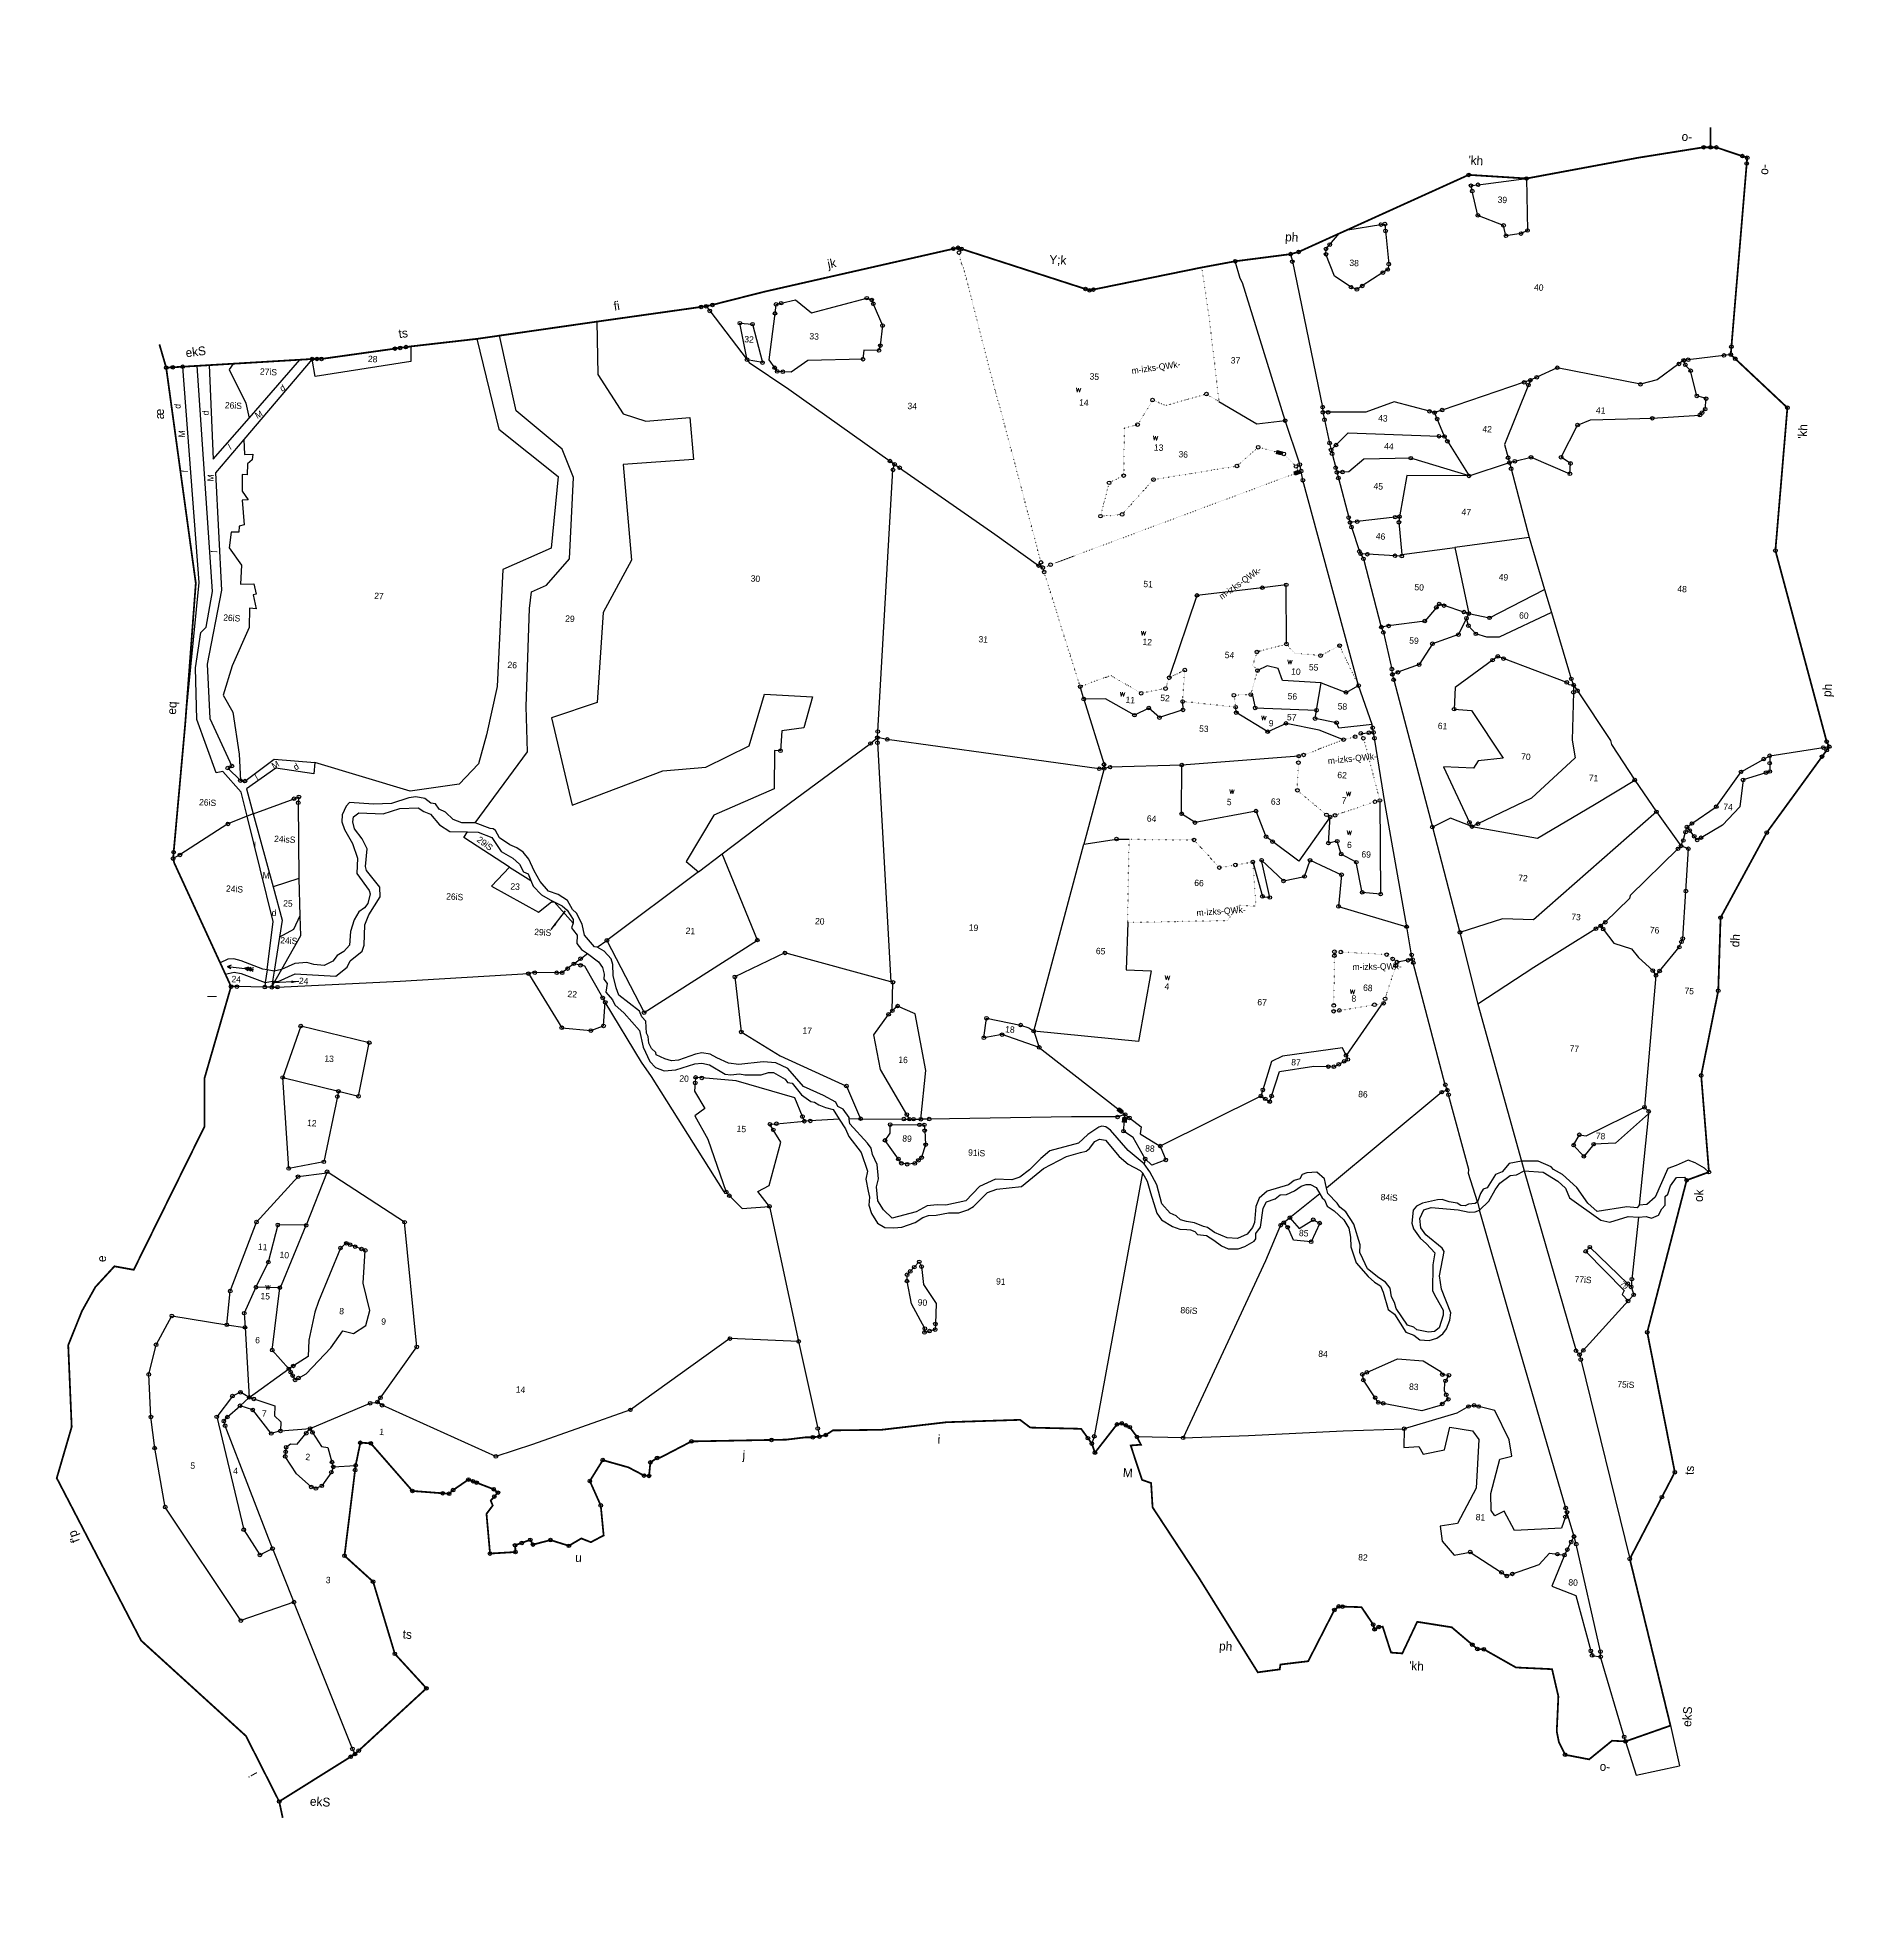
# Model space of a CAD drawing. Header units: metres. Extents: x 260764 to 263408, y 2215070 to 2217768.
import ezdxf

# ---------------------------------------------------------------- set-up
doc = ezdxf.new("R2010")
doc.units = ezdxf.units.M
doc.header["$MEASUREMENT"] = 0
doc.linetypes.add('DIVIDE', pattern=[1.25, 0.5, -0.25, 0, -0.25, 0, -0.25])
doc.linetypes.add('DOT', pattern=[0.25, 0, -0.25])
for name, color, linetype in [('OFF', 1, 'Continuous'), ('OTHERS', 1, 'Continuous'), ('POLY_FOREST', 7, 'DOT'), ('POLY_PARCEL', 6, 'Continuous'), ('POLY_RAIL', 7, 'Continuous'), ('POLY_ROAD', 30, 'Continuous'), ('POLY_WATER', 4, 'Continuous'), ('SYM_ARROW', 1, 'Continuous'), ('SYM_STONE', 1, 'Continuous'), ('TEXT_MAPIN', 7, 'Continuous'), ('TEXT_MAPOUT', 7, 'Continuous'), ('TEXT_PARCEL', 7, 'Continuous'), ('V_BOUND_LINE', 7, 'Continuous'), ('V_DIVIDE_LINE', 7, 'DIVIDE')]:
    doc.layers.add(name, color=color, linetype=linetype)
doc.styles.get("Standard").update_dxf_attribs({"font": 'simplex.shx'})
doc.styles.add('TEXT_MAP', font='', dxfattribs={"height": 1.8})
doc.styles.get('TEXT_MAP').set_extended_font_data('Kruti Dev 050')
doc.dimstyles.get("Standard").update_dxf_attribs({"dimtxt": 0.18, "dimasz": 0.18, "dimexe": 0.18, "dimexo": 0.0625, "dimgap": 0.09, "dimtad": 0, "dimtih": 1, "dimtoh": 1, "dimdec": 4, "dimzin": 0, "dimdsep": 46, "dimtxsty": 'Standard', "dimcen": 0.09, "dimadec": 0, "dimazin": 0, "dimtfac": 1, "dimtdec": 4, "dimtofl": 0, "dimtmove": 0, "dimatfit": 3, "dimfxl": 0, "dimtolj": 1, "dimtzin": 0, "dimarcsym": 0})

# ---------------------------------------------------------------- blocks, each defined once
blk = doc.blocks.new('STONE')
at = {"layer": 'SYM_STONE'}
blk.add_circle((0, 0), 0.511, dxfattribs=at)
blk = doc.blocks.new('STONESQUAREFILLED')
at = {"layer": 'SYM_STONE'}
blk.add_hatch(color=256, dxfattribs=at).paths.add_polyline_path([(0.7, -0.48), (0.7, 0.48), (-0.7, 0.48), (-0.7, -0.48)])
blk.add_lwpolyline([(-0.7, 0.48), (0.7, 0.48), (0.7, -0.48), (-0.7, -0.48)], close=True, dxfattribs=at)
blk = doc.blocks.new('RIVERARROW')
for points in [[(0, 0), (3.5, 1.7)], [(0, 0), (3.5, -1.7)], [(0, 0), (24.3, 0)], [(16, 0), (19.6, 1.7)], [(16, 0), (19.6, -1.7)], [(18.4, 0), (22, 1.7)], [(18.4, 0), (22, -1.7)], [(20.7, 0), (24.3, 1.7)], [(20.7, 0), (24.3, -1.7)]]:
    blk.add_lwpolyline(points)
blk = doc.blocks.new('TEXTARROW')
blk.add_leader([(0, 0), (8.64, 0)], dimstyle='Standard', override={"dimtxt": 2.5, "dimasz": 2.5, "dimexe": 1.25, "dimexo": 0.625, "dimgap": 0.625, "dimtad": 1, "dimtih": 0, "dimtoh": 0, "dimzin": 8, "dimcen": 2.5, "dimtofl": 1})
blk = doc.blocks.new('FG')
at = {"layer": 'OFF', "flags": 128}
blk.add_lwpolyline([(2861.78, 7147.77), (2873.87, 7151.05)], dxfattribs=at)
at = {"layer": 'OTHERS', "flags": 128}
for points in [[(2456.49, 7396.76), (2454.77, 7396.05)], [(2462.88, 7353), (2462.57, 7349.45)], [(2464.88, 7352.78), (2464.55, 7349.9)], [(2466.93, 7353.35), (2465.27, 7349.92)], [(2819.68, 7319.08), (2820.57, 7316.4)], [(2807.87, 7306.88), (2808.62, 7304.63)]]:
    blk.add_lwpolyline(points, dxfattribs=at)
at = {"layer": 'POLY_FOREST', "flags": 128}
for points in [[(2766.14, 7450.61), (2760.12, 7461.57), (2754.94, 7458.48), (2747.64, 7458.67), (2745.11, 7461.16), (2736.93, 7458.47), (2735.93, 7454.63), (2737.39, 7453.24), (2735.89, 7446.37), (2731.13, 7445.91), (2731.82, 7442.57), (2716.77, 7443.3), (2716.88, 7452.21), (2712.6, 7449.83), (2711.74, 7446.69), (2704.94, 7444.99), (2696.11, 7449.48), (2687.66, 7445.87), (2681.47, 7462.12), (2675.66, 7477.64), (2675.21, 7478.82), (2674.61, 7480.3), (2660.45, 7523.77), (2659.33, 7526.81), (2648.14, 7561.94), (2647.51, 7563.06), (2646.55, 7566.36), (2646.17, 7567.7)], [(2715.21, 7566.03), (2718.09, 7551.98), (2722.2, 7528.53), (2718.57, 7530.4), (2707.35, 7526.49), (2703.48, 7527.83), (2699.64, 7520.69), (2695.95, 7519.49), (2696.52, 7506.08), (2692.53, 7503.81), (2690.65, 7494.27), (2696.72, 7495.11), (2704.98, 7505.44), (2728.32, 7510.59), (2734.01, 7516.23), (2741.34, 7514.77), (2744.99, 7511.4), (2745.97, 7509.97), (2746.49, 7510.2)], [(2675.21, 7478.82), (2677.35, 7479.76), (2745.97, 7509.97)]]:
    blk.add_lwpolyline(points, dxfattribs=at)
for points in [[(2767.54, 7437.15), (2768.3, 7435.84), (2773.98, 7418.54), (2772.6, 7418.1), (2761.57, 7413.65), (2760.21, 7413.1), (2759.13, 7413.65), (2750.55, 7420.11), (2750.4, 7427.92), (2750.37, 7429.75), (2751.75, 7430.17), (2762.74, 7435.12), (2765.96, 7436.12)], [(2739.12, 7399.18), (2740.67, 7386.75), (2735.53, 7386.66), (2732.94, 7382.22), (2704.8, 7380.07), (2703.9, 7403.63), (2722.18, 7404.44), (2729.78, 7397.06), (2734.27, 7398.08)], [(2778.28, 7361.42), (2778.62, 7362.69), (2781.12, 7372.21), (2781.39, 7373.26), (2780.1, 7374.08), (2778.35, 7375.19), (2765.4, 7375.16), (2763.57, 7375.16), (2763.62, 7374.05), (2764.23, 7360.01), (2764.31, 7358.35), (2765.88, 7358.7), (2775.69, 7360.85)]]:
    blk.add_lwpolyline(points, close=True, dxfattribs=at)
at = {"layer": 'POLY_PARCEL', "flags": 128}
for points in [[(2805.39, 7596.31), (2806.5, 7581.66), (2804.71, 7580.69), (2800.51, 7579.83), (2799.66, 7582.71), (2792.26, 7585.13), (2790.29, 7591.89), (2789.85, 7593.41), (2791.81, 7593.77)], [(2791.81, 7593.77), (2805.39, 7596.31)], [(2755.79, 7579.02), (2765.08, 7580.98), (2766.17, 7581.21), (2766.47, 7579.29), (2767.92, 7569.98), (2767.69, 7568.42), (2766.4, 7567.49), (2760.79, 7563.39), (2759.32, 7562.31), (2757.64, 7562.86), (2752.78, 7565.69), (2750.05, 7571.73), (2749.98, 7573.25), (2750.96, 7574.53), (2753.48, 7577.82)], [(2598.77, 7529.93), (2597.17, 7529.92), (2596.4, 7530.94), (2594.74, 7533.12), (2595.63, 7546.27), (2595.8, 7548.82), (2597.22, 7549.25), (2601.2, 7550.45), (2605.91, 7546.98), (2621.26, 7552.02), (2622.68, 7551.6), (2623.19, 7550.55), (2626.14, 7544.54), (2625.84, 7538.85), (2625.54, 7537.48), (2621.3, 7537.27), (2621.17, 7534.75), (2605.65, 7533.51), (2601.11, 7529.96), (2598.77, 7529.93)], [(2576.11, 7547.19), (2577.19, 7545.93), (2588.49, 7532.74)], [(2805.11, 7515.93), (2806.62, 7516.39), (2811.13, 7517.75), (2822.34, 7513.72), (2822.34, 7516.64), (2819.58, 7518.24), (2823.73, 7527.6), (2827.28, 7529.26), (2844.68, 7530.69), (2858.06, 7532.35), (2858.64, 7533.1), (2859.44, 7534.11), (2859.55, 7537.09), (2856.89, 7537.71), (2854.74, 7544.72), (2853.14, 7546.32), (2852.64, 7547.54)], [(2852.64, 7547.54), (2851.34, 7546.46), (2845.46, 7541.57), (2840.81, 7540.08), (2817.09, 7543.44), (2811.46, 7540.42), (2809.69, 7539.47)], [(2865.79, 7549.91), (2863.89, 7549.57), (2853.85, 7547.76), (2852.64, 7547.54)], [(2545.53, 7541.1), (2546.67, 7526.2), (2554.46, 7515.47), (2560.95, 7513.82), (2573.28, 7515.59), (2574.94, 7503.71), (2555.18, 7501.21), (2559.13, 7474.41), (2551.99, 7459.13), (2551.66, 7433.69), (2539.05, 7428.66), (2546.31, 7404.38), (2571.28, 7415.46), (2583.37, 7417.2), (2595.22, 7423.85), (2598.77, 7438.72), (2612.32, 7438.68), (2610.34, 7429.86), (2604.25, 7428.65), (2604.13, 7423), (2602.44, 7422.96), (2602.97, 7412.2), (2586.39, 7403.73), (2579.34, 7390.26), (2583.01, 7387.56)], [(2588.49, 7532.74), (2585.88, 7542.95), (2589.43, 7542.86), (2592.89, 7532.18), (2588.49, 7532.74)], [(2519.17, 7397.84), (2532.87, 7418.68), (2531.7, 7431.43), (2531.1, 7459.13), (2531.42, 7463.88), (2535.54, 7466), (2541.63, 7473.73), (2541.42, 7496.81), (2537.76, 7504.58), (2524.2, 7514.67), (2518.27, 7535.59)], [(2809.69, 7539.47), (2807.99, 7538.79), (2785.29, 7529.65), (2783.19, 7528.8)], [(2809.69, 7539.47), (2809.23, 7538.1), (2803.39, 7520.91), (2804.65, 7517.28), (2805.11, 7515.93)], [(2493.48, 7531.14), (2493.72, 7526.87), (2466.94, 7521.17), (2465.84, 7526.01)], [(2511.91, 7534.31), (2519.61, 7509.16), (2537.06, 7496.82), (2536.22, 7476.5), (2522.99, 7469.71), (2523.24, 7436.59), (2521.02, 7422.84), (2519.2, 7414.49), (2514.12, 7408.49), (2500.37, 7405.66), (2473.06, 7412.28)], [(2588.49, 7532.74), (2589.17, 7531.97), (2600.74, 7525.11), (2630.41, 7506.47), (2631.76, 7505.63)], [(2783.19, 7528.8), (2781.75, 7529.1), (2771.64, 7531.21), (2763.85, 7527.84), (2753.2, 7527.21), (2751.7, 7527.12)], [(2722.2, 7528.53), (2733.24, 7522.84), (2741.2, 7524.16)], [(2786.35, 7522.24), (2784.03, 7527.06), (2783.19, 7528.8)], [(2443.65, 7523.42), (2442.62, 7521.73), (2447.85, 7512.48), (2449.02, 7508.35)], [(2754.61, 7516.63), (2755.91, 7518.1), (2759.12, 7521.71), (2784.82, 7522.21), (2786.35, 7522.24)], [(2786.35, 7522.24), (2787.28, 7520.92), (2793.92, 7511.5)], [(2793.92, 7511.5), (2777.21, 7515.58), (2763.97, 7514.56), (2759.99, 7510.74), (2758.16, 7510.57), (2756.6, 7510.42)], [(2793.92, 7511.5), (2805.11, 7515.93)], [(2805.11, 7515.93), (2805.67, 7514.2), (2811.9, 7495.1)], [(2793.92, 7511.5), (2776.34, 7510.67), (2774.97, 7498.9)], [(2631.28, 7428.25), (2631.28, 7429.99), (2631.39, 7504.02), (2631.76, 7505.63)], [(2631.76, 7505.63), (2633.23, 7504.72), (2661.17, 7487.56), (2673.99, 7479.34), (2675.21, 7478.82)], [(2447.87, 7502.22), (2448.33, 7498.04), (2450.63, 7498.18), (2450.54, 7496.65), (2449.25, 7495.37), (2449.35, 7492.33), (2447.92, 7492.33), (2448.2, 7487.58), (2450.04, 7485.28), (2448.33, 7485.1), (2449.35, 7478.19), (2447.92, 7477.73), (2447.96, 7476.02), (2445.8, 7475.84), (2445.48, 7471.42), (2449.2, 7466.73), (2449.21, 7461.38), (2453.02, 7461.7), (2453.81, 7458.75), (2452.93, 7458.52), (2454.04, 7454.7), (2452.15, 7454.75), (2452.38, 7449.31), (2448.15, 7438.22), (2446.12, 7429.75), (2449.12, 7425.15), (2451.56, 7413.41), (2452.35, 7405.95)], [(2774.97, 7498.9), (2773.78, 7498.7), (2763.12, 7496.86), (2761.09, 7496.5)], [(2774.97, 7498.9), (2774.9, 7497.31), (2776.19, 7488.25)], [(2811.9, 7495.1), (2791.09, 7491.07)], [(2811.9, 7495.1), (2817.04, 7480.67)], [(2776.19, 7488.25), (2776.25, 7487.82), (2774.33, 7487.82), (2766.51, 7487.81), (2764.61, 7487.81)], [(2776.19, 7488.25), (2791.09, 7491.07)], [(2791.09, 7491.07), (2796.05, 7472.68)], [(2745.11, 7461.16), (2744.11, 7477.87), (2737.41, 7476.69), (2719.11, 7473.48), (2712.6, 7449.83)], [(2796.05, 7472.68), (2801.98, 7471.81), (2817.04, 7480.67)], [(2817.04, 7480.67), (2819.36, 7474.27)], [(2796.05, 7472.68), (2794.67, 7473.03), (2788.95, 7474.52), (2787.57, 7474.88), (2786.84, 7473.92), (2783.75, 7469.88), (2773.66, 7467.9), (2771.6, 7467.49)], [(2819.36, 7474.27), (2804.98, 7466.55), (2801.49, 7466.33), (2798.36, 7467.08), (2796.16, 7469.24), (2795.48, 7471.34)], [(2796.05, 7472.68), (2795.48, 7471.34)], [(2819.36, 7474.27), (2826, 7455.91), (2826.77, 7454.2)], [(2795.48, 7471.34), (2793.47, 7466.6), (2786.28, 7463.6), (2782.88, 7457.51), (2777, 7454.98), (2775.46, 7454.32)], [(2826.77, 7454.2), (2825.51, 7454.22), (2824.79, 7454.82), (2806.57, 7460.54), (2804.91, 7461.06), (2803.51, 7459.92), (2793.37, 7451.64), (2793.44, 7445.49), (2798.39, 7445.41), (2808.08, 7432.47), (2801.08, 7431.34), (2799.87, 7429.18), (2791.4, 7429.02), (2799.57, 7413.78), (2800.36, 7412.64)], [(2755.58, 7450.78), (2744.61, 7450.79), (2743.19, 7454.17), (2740.01, 7454.74), (2737.39, 7453.24)], [(2826.77, 7454.2), (2826.83, 7452.16), (2827.27, 7438.67), (2828.32, 7433.69), (2816.71, 7421.6), (2802, 7413.54), (2800.36, 7412.64)], [(2826.77, 7454.2), (2827.94, 7452.64), (2838.07, 7439.17), (2838.38, 7438.03), (2845.51, 7428.39)], [(2688.85, 7442.42), (2687.66, 7445.87)], [(2735.89, 7446.37), (2736.35, 7446.09), (2737.35, 7442.68), (2754.66, 7442.99)], [(2754.66, 7442.99), (2755.58, 7450.78)], [(2755.58, 7450.78), (2762.69, 7448.49), (2766.14, 7450.61)], [(2716.77, 7443.3), (2717, 7440.96), (2710.47, 7438.42), (2707.32, 7440.91), (2703.4, 7438.69), (2694.96, 7442.84), (2688.85, 7442.42)], [(2688.85, 7442.42), (2695.61, 7424.33), (2695.68, 7423.18)], [(2762.74, 7435.12), (2755.75, 7437.46), (2746.27, 7438.8), (2741.23, 7436.16), (2732.06, 7441.03), (2731.82, 7442.57)], [(2770.56, 7439.9), (2761.28, 7438.27), (2760.51, 7439.8), (2754.4, 7440.61), (2754.66, 7442.99)], [(2883.17, 7437.39), (2898.16, 7440.55), (2899.82, 7440.9)], [(2767.54, 7437.15), (2769.78, 7437.47), (2771.06, 7437.65)], [(2883.17, 7437.39), (2883.3, 7435.3), (2883.44, 7432.95), (2882.38, 7432.55), (2876.07, 7430.15), (2875.54, 7422.49), (2871, 7417.07), (2865.12, 7413.18), (2864.07, 7412.49), (2863.19, 7413.48), (2861.81, 7415.02), (2860.97, 7415.97)], [(2860.97, 7415.97), (2862.34, 7417.04), (2868.91, 7422.17), (2875.35, 7432.4), (2881.54, 7436.34), (2883.17, 7437.39)], [(2750.37, 7429.75), (2717.53, 7425.38)], [(2589.4, 7392.96), (2601.95, 7403.71), (2629.43, 7426.49), (2631.28, 7428.25)], [(2631.28, 7428.25), (2631.36, 7426.8), (2638.99, 7359.62)], [(2695.68, 7423.18), (2694.34, 7423.02), (2634.09, 7427.9), (2631.28, 7428.25)], [(2717.53, 7425.38), (2697.35, 7423.64), (2695.68, 7423.18)], [(2760.21, 7413.1), (2752.1, 7400.12), (2744.37, 7405.25), (2742.46, 7406.51), (2739.21, 7413.58), (2722.19, 7409.35), (2718.28, 7411.63), (2717.53, 7425.38)], [(2800.36, 7412.64), (2818.98, 7410.48), (2834.57, 7420.82), (2845.51, 7428.39)], [(2845.51, 7428.39), (2852.14, 7419.77)], [(2695.68, 7423.18), (2691.19, 7401.48)], [(2852.14, 7419.77), (2819.16, 7387.34), (2810.47, 7387.11), (2798.65, 7382.64)], [(2852.14, 7419.77), (2859.6, 7410.54)], [(2773.98, 7418.54), (2775.68, 7392.16), (2770.46, 7392.35), (2768.31, 7400.78), (2763.93, 7402.82), (2762.59, 7406.39), (2760.13, 7405.7), (2760.21, 7413.1)], [(2800.36, 7412.64), (2794.16, 7414.65), (2789.19, 7411.88)], [(2859.6, 7410.54), (2860.17, 7412.11), (2860.66, 7414.49), (2860.97, 7415.97)], [(2859.6, 7410.54), (2858.8, 7409.67), (2846.06, 7395.74), (2845.9, 7394.85), (2839.48, 7387.82), (2838.22, 7386.73)], [(2854.61, 7373.61), (2855.57, 7374.92), (2860.74, 7381.96), (2861.25, 7383.5), (2861.57, 7384.45), (2861.71, 7397.87), (2861.72, 7409.85), (2859.6, 7410.54)], [(2691.19, 7401.48), (2700.33, 7403.48), (2703.9, 7403.63)], [(2456.49, 7396.76), (2467.76, 7401.72), (2469.1, 7402.31), (2469.01, 7400.64), (2470.34, 7379.28)], [(2680.05, 7347.97), (2691.19, 7401.48)], [(2739.12, 7399.18), (2742.38, 7389.62), (2744.49, 7389.43), (2741.58, 7399.82), (2748.1, 7394.33), (2753.94, 7395.91), (2755.25, 7400.56), (2764.35, 7396.98), (2764, 7388), (2783.55, 7383.38)], [(2454.77, 7396.05), (2449.53, 7393.55), (2436.46, 7384.03), (2434.6, 7382.9)], [(2529.57, 7385.81), (2516.26, 7393.52), (2517.19, 7395.14)], [(2558.24, 7366.75), (2569.89, 7346.98), (2600.65, 7369.26), (2589.4, 7392.96)], [(2583.01, 7387.56), (2589.4, 7392.96)], [(2583.01, 7387.56), (2558.24, 7366.75)], [(2529.57, 7385.81), (2524.81, 7380.22), (2538.52, 7373.6), (2541.99, 7376.74), (2542.73, 7376.79)], [(2529.57, 7385.81), (2535.85, 7382.43)], [(2838.22, 7386.73), (2836.92, 7385.82), (2820.03, 7373.93), (2804.81, 7362.7)], [(2838.22, 7386.73), (2838.98, 7385.85), (2842.25, 7382.08), (2847.33, 7380.7), (2849.38, 7378.37), (2853.63, 7374.95), (2854.61, 7373.61)], [(2470.34, 7379.28), (2463.24, 7376.5)], [(2470.34, 7379.28), (2471.22, 7368.78)], [(2704.8, 7380.07), (2705.15, 7366.7), (2712.22, 7366.82), (2709.77, 7346.69), (2680.05, 7347.97)], [(2542.73, 7376.79), (2548.43, 7371.06)], [(2785.7, 7374.22), (2784.45, 7373.94), (2781.39, 7373.26)], [(2854.61, 7373.61), (2853.49, 7336.26)], [(2471.22, 7368.78), (2469.7, 7364.86), (2465.85, 7362.44)], [(2471.22, 7368.78), (2471.72, 7363.12), (2466.93, 7353.35)], [(2555.6, 7364.69), (2558.24, 7366.75)], [(2549.31, 7359.62), (2551.11, 7361.15), (2552.93, 7362.7)], [(2638.99, 7359.62), (2608.65, 7366.06), (2594.92, 7358.51), (2597.57, 7343.07), (2608.91, 7336.98), (2628.1, 7329.49), (2632.64, 7320.51)], [(2778.28, 7361.42), (2777.51, 7360.77), (2768.49, 7346.1)], [(2464.53, 7348.17), (2466.1, 7348.3), (2500.6, 7351.98), (2536.64, 7356.12)], [(2549.31, 7359.62), (2547.61, 7358.17), (2546.14, 7356.91), (2544.59, 7356.83), (2538.41, 7356.5), (2536.64, 7356.12)], [(2536.64, 7356.12), (2546.91, 7341.39), (2555.16, 7341.07), (2558.66, 7342.58), (2558.75, 7349.26)], [(2558.75, 7349.26), (2557.99, 7350.45), (2552.44, 7359.11), (2551.21, 7359.31), (2549.31, 7359.62)], [(2639.84, 7351.44), (2639.56, 7359.5), (2638.99, 7359.62)], [(2646.43, 7321.17), (2645.59, 7322.43), (2637.48, 7334.71), (2635.06, 7344.36), (2638.85, 7350.39), (2639.84, 7351.44)], [(2649.63, 7321.32), (2650.26, 7335.14), (2646.32, 7350.95), (2641.27, 7352.87), (2639.84, 7351.44)], [(2681.86, 7343.47), (2671.19, 7346.48), (2666.09, 7345.32), (2666.53, 7350.86), (2676.26, 7349.47), (2678.58, 7348.81), (2680.05, 7347.97)], [(2462.52, 7348.11), (2454.64, 7347.8), (2452.99, 7347.74)], [(2464.53, 7348.17), (2462.52, 7348.11)], [(2465.27, 7349.92), (2464.53, 7348.17)], [(2595.91, 7297.67), (2595.29, 7297.75), (2572.96, 7329.1), (2569.92, 7332.96), (2558.75, 7349.26)], [(2680.05, 7347.97), (2681.86, 7343.47)], [(2768.49, 7346.1), (2767.35, 7348.17), (2750.55, 7344.89), (2747.58, 7343.22), (2745.58, 7335.06), (2745.15, 7333.28)], [(2745.15, 7333.28), (2746.41, 7332.58), (2747.73, 7331.85), (2748.15, 7333.47), (2750, 7340.56), (2759.58, 7342.53), (2763.68, 7342.67), (2765.26, 7342.72), (2766.59, 7343.52), (2768.07, 7344.41), (2769.04, 7344.99), (2768.49, 7346.1)], [(2681.86, 7343.47), (2707.14, 7325.92)], [(2484.94, 7319.9), (2490.65, 7318.82), (2492.86, 7334.11), (2473.27, 7337.71), (2469.01, 7322.91)], [(2797.62, 7337.95), (2796.06, 7337.28), (2765.13, 7308.37)], [(2854.71, 7334.46), (2845.9, 7325.71), (2839.75, 7325.04), (2837.16, 7321.44), (2834.11, 7324.45), (2835.56, 7327.47), (2837.48, 7327.23), (2853.49, 7336.26)], [(2853.49, 7336.26), (2854.74, 7335.15), (2854.71, 7334.46)], [(2745.15, 7333.28), (2717.57, 7317.58)], [(2854.71, 7334.46), (2853.52, 7308.58)], [(2616.8, 7318.89), (2616.18, 7320.19), (2613.7, 7325.36), (2596.97, 7329.23), (2587.22, 7329.49), (2585.45, 7329.54), (2585.41, 7327.96), (2585.35, 7325.63), (2588.58, 7320.91), (2585.86, 7318.66), (2589.91, 7312.3), (2595.91, 7297.67)], [(2707.14, 7325.92), (2705.06, 7325.11), (2692.07, 7324.39), (2651.99, 7321.49), (2649.63, 7321.32)], [(2713.51, 7313.73), (2709.74, 7319.58), (2706.97, 7321.2), (2707.14, 7325.92)], [(2707.14, 7325.92), (2708.41, 7325.04), (2711.83, 7322.66), (2711.74, 7320.7), (2717.57, 7317.58)], [(2484.94, 7319.9), (2484.72, 7318.41), (2481.94, 7299.78), (2472.15, 7297.36), (2469.01, 7322.91)], [(2469.01, 7322.91), (2484.94, 7319.9)], [(2626.61, 7320.03), (2618.48, 7319.08), (2616.8, 7318.89)], [(2632.64, 7320.51), (2629.43, 7320.21)], [(2632.64, 7320.51), (2644.82, 7321.09), (2646.43, 7321.17)], [(2650.88, 7318.17), (2651.37, 7314.23), (2650.43, 7310.51), (2649.59, 7309.71), (2648.6, 7308.77), (2646.48, 7308.42), (2644.86, 7308.58), (2643.93, 7309.74), (2639.86, 7314.8), (2641.17, 7316.94), (2641.06, 7319.32), (2649.32, 7319.73), (2650.68, 7319.8), (2650.88, 7318.17)], [(2646.43, 7321.17), (2647.52, 7321.22), (2649.63, 7321.32)], [(2608.32, 7294.34), (2604.78, 7298.35), (2607.91, 7300.22), (2610.5, 7312.59), (2608.19, 7315.98), (2607.15, 7317.5), (2608.96, 7317.76), (2616.8, 7318.89)], [(2717.57, 7317.58), (2719.35, 7313.76), (2715.45, 7312.09), (2713.51, 7313.73)], [(2712.97, 7309.73), (2703.57, 7234.66), (2703.02, 7232.58)], [(2713.51, 7313.73), (2713.29, 7312.3)], [(2763.31, 7306.69), (2755.26, 7299.42)], [(2853.52, 7305.16), (2852.69, 7287.57), (2852.58, 7285.38)], [(2755.26, 7299.42), (2758.01, 7296.58), (2761.86, 7299.26), (2763.75, 7298.4), (2761.64, 7292.99), (2756.65, 7293.14), (2754.79, 7296.71), (2753.62, 7297.95)], [(2755.26, 7299.42), (2753.62, 7297.95)], [(2457.2, 7252.26), (2457.63, 7261.84), (2463.93, 7281.71), (2474.94, 7295.19), (2482.36, 7296.56), (2483.03, 7297.02)], [(2483.03, 7297.02), (2477.98, 7281.59)], [(2500.9, 7232.89), (2501.69, 7234.14), (2511.11, 7249.06), (2505.69, 7284.06), (2483.03, 7297.02)], [(2595.91, 7297.67), (2596.84, 7296.7), (2600.63, 7293.32), (2608.32, 7294.34)], [(2608.32, 7294.34), (2618.7, 7256.7)], [(2753.62, 7297.95), (2752.77, 7297.17), (2749.06, 7286.89), (2728.66, 7235.66)], [(2852.58, 7285.38), (2851.58, 7286.23), (2840.31, 7295.93), (2839.21, 7294.68), (2850.68, 7284.27), (2850.21, 7283.06), (2851.95, 7281.36)], [(2852.58, 7285.38), (2853.43, 7283.19), (2851.95, 7281.36)], [(2477.98, 7281.59), (2469.99, 7281.26), (2467.9, 7270.62), (2464.82, 7263.34)], [(2471.56, 7263.58), (2472.03, 7264.28), (2477.98, 7281.59)], [(2476.57, 7239), (2477.32, 7237.82), (2478.23, 7238.39), (2480.31, 7239.71), (2486.89, 7247.45), (2489.99, 7252.38), (2493.01, 7251.86), (2496.41, 7254.32), (2497.3, 7258.63), (2494.99, 7266.22), (2495.06, 7275.45), (2493.98, 7275.79), (2492.14, 7276.37), (2490.7, 7276.82), (2489.59, 7277.16), (2488.02, 7275.74), (2482.65, 7260.27), (2481.85, 7257.26), (2480.54, 7249.28), (2480.68, 7244.61), (2476.62, 7241.72), (2475.39, 7240.84)], [(2657, 7263.82), (2657.02, 7262.23), (2655.44, 7261.71), (2654.06, 7261.25), (2654.09, 7262.37), (2649.93, 7269.1), (2648.3, 7275.48), (2648.22, 7277.25), (2649.05, 7278.23), (2650.12, 7279.5), (2651.45, 7281.08), (2652.17, 7279.78), (2653.01, 7274.79), (2656.91, 7269.65), (2657, 7263.82)], [(2851.95, 7281.36), (2840.12, 7266.71), (2839.13, 7265.48)], [(2464.82, 7263.34), (2461.93, 7255.83), (2462.37, 7251.84)], [(2471.56, 7263.58), (2464.82, 7263.34)], [(2475.39, 7240.84), (2470.4, 7245.85), (2471.56, 7263.58)], [(2802.16, 7252.01), (2802.82, 7250.79), (2801.19, 7249.34), (2800.64, 7248.86), (2795.54, 7247.09), (2784.54, 7248.57), (2783.14, 7248.76), (2782.18, 7250.04), (2778.57, 7254.81), (2778.19, 7256.4), (2779.42, 7257.03), (2787.85, 7261.35), (2795.17, 7261.18), (2800.08, 7258.52), (2800.77, 7257.62), (2802.61, 7257.55), (2801.77, 7255.92), (2801.53, 7255.47), (2801.53, 7253.15), (2802.16, 7252.01)], [(2618.7, 7256.7), (2599.3, 7256.43), (2572.35, 7234.73), (2545.31, 7223.4), (2535.18, 7219.44), (2502.26, 7232.05), (2500.9, 7232.89)], [(2618.7, 7256.7), (2625.48, 7232.46), (2626.11, 7230.21)], [(2480.56, 7175.13), (2465.89, 7169.09), (2442.75, 7199.88), (2438.83, 7216.36), (2437.25, 7225.06), (2435.99, 7237.02), (2437.57, 7245.51), (2441.58, 7253.91), (2457.2, 7252.26)], [(2457.2, 7252.26), (2462.37, 7251.84)], [(2462.37, 7251.84), (2464.68, 7232.14)], [(2838.1, 7220.78), (2837.72, 7219.49), (2836.77, 7216.21), (2823.56, 7214.83), (2820.33, 7220.07), (2817.85, 7218.64), (2816.68, 7220.07), (2816.31, 7224.9), (2818.27, 7234.74), (2821.66, 7235.7), (2820.65, 7240.32), (2816.1, 7248.32), (2811.51, 7249.21), (2810.19, 7249.47), (2808.64, 7249.05), (2805.45, 7246.98), (2790.87, 7241.74)], [(2464.68, 7232.14), (2475.39, 7240.84)], [(2475.39, 7240.84), (2475.95, 7239.96), (2476.57, 7239)], [(2728.66, 7235.66), (2747.05, 7237.34), (2773.7, 7240.2), (2790.87, 7241.74)], [(2790.87, 7241.74), (2791.03, 7236.45), (2795.27, 7236.97), (2796.64, 7234.91), (2802.52, 7236.45), (2803.74, 7242.96), (2810.16, 7242.27), (2812.07, 7239.89), (2812.14, 7226.17), (2807.4, 7215.89), (2802.53, 7214.88), (2803.32, 7210.63), (2806.98, 7206.87), (2811.44, 7208.04), (2820.6, 7202.78), (2822.14, 7201.89), (2823.68, 7202.55), (2831.04, 7205.65), (2833.8, 7209), (2836.05, 7208.83), (2838.08, 7208.68)], [(2728.66, 7235.66), (2715.63, 7235.2)], [(2464.68, 7232.14), (2462.12, 7233.47), (2459.92, 7232.26), (2455.82, 7226.15), (2465.24, 7194.76), (2470.19, 7187.89), (2473.68, 7189.9)], [(2473.68, 7189.9), (2458.32, 7223.77), (2457.89, 7225.06), (2458.81, 7226.24), (2462.21, 7229.65)], [(2462.21, 7229.65), (2464.68, 7232.14)], [(2474.01, 7223.21), (2471.45, 7222.32), (2465.85, 7228.67), (2462.21, 7229.65)], [(2464.68, 7232.14), (2465.98, 7231.79), (2472.05, 7230.16), (2472.05, 7227.36), (2474.01, 7225.78), (2474.01, 7223.21)], [(2482.31, 7224.33), (2498.87, 7232.45), (2500.9, 7232.89)], [(2474.01, 7223.21), (2482.31, 7224.33)], [(2489.5, 7213.88), (2489.03, 7212.38), (2486.56, 7208.37), (2484.93, 7207.53), (2483.58, 7207.91), (2479.24, 7211.31), (2475.78, 7216.08), (2475.83, 7217.4), (2475.88, 7218.69), (2477.04, 7219.67), (2478.95, 7219.71), (2481.31, 7222.96), (2482.31, 7224.33)], [(2482.31, 7224.33), (2483.08, 7223.28), (2485.87, 7219.48), (2487.68, 7219.25), (2489.04, 7215.25), (2489.5, 7213.88)], [(2489.5, 7213.88), (2495.77, 7214.66)], [(2838.08, 7208.68), (2838.79, 7210.29), (2839.75, 7212.5), (2840.46, 7214.12)], [(2838.08, 7208.68), (2835.01, 7199.72), (2841.96, 7197.44), (2847.04, 7182.09), (2847.47, 7180.81), (2849.89, 7180.57)], [(2473.68, 7189.9), (2480.56, 7175.13)], [(2500.21, 7133.26), (2499.38, 7134.67), (2480.56, 7175.13)]]:
    blk.add_lwpolyline(points, dxfattribs=at)
at = {"layer": 'POLY_RAIL', "ltscale": 10, "flags": 128}
for points in [[(2741.2, 7524.16), (2726.94, 7562.38), (2726.28, 7563.53), (2724.59, 7568.32)], [(2740.08, 7571.21), (2740.68, 7569.12), (2751.54, 7528.59), (2751.7, 7527.12)], [(2751.7, 7527.12), (2752.28, 7525.04), (2754.07, 7518.56), (2754.61, 7516.63)], [(2746.49, 7510.2), (2746.02, 7512.02), (2745.93, 7512.39), (2741.2, 7524.16)], [(2754.61, 7516.63), (2754.95, 7515.56), (2756.2, 7511.69), (2756.6, 7510.42)], [(2766.14, 7450.61), (2747.15, 7507.63), (2746.49, 7510.2)], [(2756.6, 7510.42), (2757.12, 7508.83), (2760.66, 7497.83), (2761.09, 7496.5)], [(2761.09, 7496.5), (2761.6, 7495.19), (2764.2, 7488.46), (2764.61, 7487.81)], [(2764.61, 7487.81), (2765.48, 7486.44), (2771.6, 7467.49)], [(2771.6, 7467.49), (2772.26, 7466.01), (2775.27, 7455.8), (2775.46, 7454.32)], [(2775.46, 7454.32), (2775.93, 7452.84), (2789.19, 7411.88)], [(2770.56, 7439.9), (2766.14, 7450.61)], [(2771.06, 7437.65), (2770.77, 7438.95), (2770.56, 7439.9)], [(2783.55, 7383.38), (2775.56, 7417.53), (2771.43, 7436.01), (2771.06, 7437.65)], [(2789.19, 7411.88), (2798.65, 7382.64)], [(2785.7, 7374.22), (2785.39, 7375.52), (2783.55, 7383.38)], [(2798.65, 7382.64), (2804.81, 7362.7)], [(2797.62, 7337.95), (2796.96, 7339.43), (2785.98, 7373.33), (2785.7, 7374.22)], [(2804.81, 7362.7), (2819.68, 7319.08)], [(2807.87, 7306.88), (2804.9, 7314.78), (2804.9, 7315.88), (2798.04, 7336.66), (2797.62, 7337.95)], [(2820.57, 7316.4), (2838.07, 7266.49), (2839.13, 7265.48)], [(2838.1, 7220.78), (2837.68, 7221.98), (2818.4, 7276.48), (2808.62, 7304.63)], [(2839.13, 7265.48), (2839.55, 7264.09), (2856.55, 7208.64)], [(2840.46, 7214.12), (2838.1, 7220.78)], [(2849.89, 7180.57), (2849.74, 7182.04), (2841.22, 7211.97), (2840.46, 7214.12)], [(2858.26, 7157.11), (2857.81, 7158.37), (2849.89, 7180.57)], [(2870.69, 7162.28), (2873.87, 7151.05)], [(2858.26, 7157.11), (2861.78, 7147.77)]]:
    blk.add_lwpolyline(points, dxfattribs=at)
at = {"layer": 'POLY_ROAD', "flags": 128}
for points in [[(2465.84, 7526.01), (2447.87, 7502.22)], [(2449.02, 7508.35), (2462.41, 7525.61)], [(2435.87, 7421), (2437.59, 7461.21), (2429.46, 7521.77)], [(2454.77, 7396.05), (2452.72, 7402.67), (2447.19, 7408.27), (2445.39, 7407.75), (2439.04, 7422.46), (2437.9, 7437.06), (2438.83, 7447.11), (2440.22, 7448.66), (2441.41, 7458.83), (2433.51, 7522.24)], [(2436.94, 7522.64), (2439.55, 7496.16), (2449.02, 7508.35)], [(2447.87, 7502.22), (2440.44, 7492.38), (2443.99, 7459.35), (2441.1, 7438.29), (2442.75, 7422.97), (2449.71, 7409.92), (2448.58, 7409.29), (2452.35, 7405.95)], [(2452.35, 7405.95), (2453.64, 7405.89), (2461.48, 7412.59), (2473.06, 7412.28)], [(2473.06, 7412.28), (2472.93, 7409.09), (2462.1, 7410.01), (2454.16, 7403.73), (2456.49, 7396.76)], [(2462.88, 7353), (2463.86, 7366.72), (2454.77, 7396.05)], [(2456.49, 7396.76), (2463.24, 7376.5)], [(2463.24, 7376.5), (2466.33, 7367.29), (2465.85, 7362.44)], [(2465.85, 7362.44), (2464.88, 7352.78)], [(2462.57, 7349.45), (2462.52, 7348.11)], [(2464.55, 7349.9), (2464.53, 7348.17)]]:
    blk.add_lwpolyline(points, dxfattribs=at)
at = {"layer": 'POLY_WATER', "flags": 128}
for points in [[(2519.17, 7397.84), (2515.44, 7397.63), (2512.93, 7398.37), (2510.7, 7400.37), (2508.82, 7401.12), (2507.74, 7402.54), (2506.37, 7402.6), (2504.65, 7403.91), (2502.03, 7404.14), (2500.14, 7403.8), (2495.29, 7401.91), (2490.27, 7401.4), (2483.42, 7401.51), (2482.55, 7400.42), (2481.58, 7397.91), (2481.59, 7395.91), (2482.44, 7393.86), (2484.95, 7390.03), (2486.61, 7385.97), (2486.61, 7381.63), (2490.43, 7377.01), (2490.72, 7376.1), (2490.21, 7373.35), (2489.35, 7372.03), (2487.86, 7370.89), (2486.66, 7368.49), (2485.75, 7365.12), (2485.69, 7361.29), (2484.2, 7359.4), (2482.38, 7358.15), (2481.29, 7356.55), (2478.95, 7355.19), (2475.98, 7355.3), (2473.93, 7355.76), (2470.61, 7355.24), (2466.96, 7353.36)], [(2465.27, 7349.92), (2466.22, 7349.94), (2470.89, 7352.34), (2482.38, 7352.34), (2485.46, 7355.08), (2486.2, 7356.91), (2489.4, 7359.81), (2489.86, 7361.53), (2489.74, 7367.24), (2490.71, 7370.15), (2493.57, 7375.41), (2493.34, 7378.09), (2489.35, 7382.61), (2488.95, 7383.75), (2489.18, 7388.77), (2487.58, 7391.52), (2485.29, 7394.2), (2484.72, 7396.14), (2484.84, 7397.52), (2486.21, 7398.78), (2493.12, 7398.89), (2497.74, 7400.6), (2502.94, 7401.17), (2504.55, 7400.14), (2506.49, 7399.51), (2509.23, 7396.71), (2512.25, 7395), (2517.19, 7395.14)], [(2517.19, 7395.14), (2520.25, 7395.23), (2524.14, 7393.97), (2526.99, 7390.09), (2530.37, 7388.48), (2532.42, 7386.82), (2533.62, 7384.77), (2534.99, 7384.31), (2535.85, 7382.43)], [(2555.6, 7364.69), (2554.86, 7364.74), (2551.83, 7367.83), (2551.03, 7370.91), (2549.2, 7373.93), (2548.06, 7374.9), (2546.46, 7377.35), (2543.77, 7378.9), (2540.98, 7379.7), (2538.52, 7382.33), (2536.58, 7385.17), (2534.92, 7388.39), (2533.21, 7390.32), (2531.33, 7391.41), (2529.33, 7392.15), (2526.31, 7393.92), (2525.11, 7395.97), (2524.42, 7396.43), (2523.51, 7396.48), (2519.17, 7397.84)], [(2535.85, 7382.43), (2536.59, 7380.83), (2539.1, 7378.55), (2541.55, 7377.3), (2542.73, 7376.79)], [(2542.73, 7376.79), (2545.04, 7375.8), (2546.52, 7374.66), (2548.35, 7372.09), (2548.43, 7371.06)], [(2548.43, 7371.06), (2548.07, 7369.7), (2548.7, 7369.01), (2549.78, 7367.75), (2549.84, 7365.35), (2551.26, 7363.81), (2552.93, 7362.7)], [(2552.93, 7362.7), (2556.18, 7360.55), (2557.43, 7359.06), (2558, 7357.18), (2558, 7355.75), (2559.03, 7354.61), (2558.74, 7352.1), (2560.8, 7350.04), (2561.49, 7348.67), (2564.29, 7346.55), (2568.91, 7341.82), (2570.17, 7337.19), (2572.23, 7333.31), (2574, 7331.72), (2576.45, 7330.92), (2579.71, 7331.32), (2585.02, 7333.31), (2586.96, 7333.6), (2589.13, 7333.31), (2593.7, 7330.91), (2595.3, 7330.8), (2597.75, 7331.26), (2599.24, 7331.08), (2603.93, 7331.26), (2605.87, 7332.06), (2607.35, 7332.11), (2610.72, 7330.45), (2611.41, 7329.54), (2612.78, 7329.43), (2615.58, 7326.34), (2618.32, 7324.58), (2619.4, 7324.46), (2620.6, 7323.78), (2622.54, 7323.09), (2624.71, 7322.64), (2626.61, 7320.03)], [(2629.43, 7320.21), (2629.34, 7320.7), (2627.56, 7322.88), (2626.02, 7323.62), (2625.34, 7324.76), (2621.79, 7326.47), (2615.97, 7328.7), (2611.29, 7333.54), (2607.8, 7334.92), (2604.21, 7334.98), (2597.46, 7333.89), (2594.49, 7334.07), (2591.12, 7335.38), (2589.18, 7336.29), (2586.84, 7336.58), (2585.01, 7336.12), (2580.33, 7334.07), (2578.33, 7333.78), (2576.51, 7334.24), (2573.99, 7335.27), (2573.82, 7335.95), (2572.56, 7336.98), (2571.7, 7338.42), (2571.36, 7340.3), (2570.91, 7341.21), (2570.51, 7344.63), (2569.31, 7345.77), (2568.57, 7347.31), (2562.51, 7351.54), (2561.6, 7353.54), (2560.57, 7356.97), (2560.34, 7360.05), (2559.77, 7361.65), (2557.6, 7363.66), (2555.6, 7364.69)], [(2462.88, 7353), (2461.71, 7353.13), (2455.43, 7355.13), (2453.32, 7355.64), (2451.61, 7355.36), (2449.52, 7354.29)], [(2451.17, 7351.18), (2453.66, 7351.82), (2455.6, 7351.59), (2462.57, 7349.45)], [(2464.88, 7352.78), (2462.88, 7353)], [(2466.93, 7353.35), (2464.88, 7352.78)], [(2466.96, 7353.36), (2466.93, 7353.35)], [(2462.57, 7349.45), (2464.55, 7349.9)], [(2464.55, 7349.9), (2465.27, 7349.92)], [(2626.61, 7320.03), (2628.54, 7317.38), (2629.57, 7315.32), (2633.33, 7310.99), (2635.39, 7305.84), (2635.05, 7303.56), (2635.96, 7300.19), (2636.36, 7298.48), (2636.36, 7296.25), (2637.22, 7293.96), (2639.1, 7291.34), (2641.22, 7290.26), (2643.78, 7290.26), (2646.02, 7290.6), (2649.67, 7292.08), (2651.73, 7293.62), (2653.33, 7294.31), (2655.45, 7294.54), (2658.87, 7295.34), (2661.79, 7295.57), (2664.36, 7296.54), (2665.9, 7297.57), (2669.55, 7301.74), (2672.12, 7302.82), (2679.03, 7303.96), (2684.97, 7309.39), (2691.31, 7313.1), (2695.19, 7314.47), (2696.79, 7314.99), (2697.65, 7315.74), (2699.07, 7317.79), (2700.28, 7318.52), (2701.98, 7318.4), (2706.11, 7313.95), (2708.82, 7311.96), (2712.28, 7310.35), (2712.97, 7309.73)], [(2713.29, 7312.3), (2708.54, 7315.79), (2703.24, 7321.27), (2701.87, 7322.12), (2700.73, 7322.24), (2699.92, 7321.95), (2696.95, 7319.67), (2694.44, 7317.1), (2686.45, 7314.47), (2684.1, 7312.13), (2681.08, 7308.76), (2678.45, 7306.53), (2676.27, 7305.68), (2671.59, 7305.62), (2667.19, 7303.28), (2663.6, 7299.05), (2658, 7297.46), (2655.61, 7297.46), (2652.81, 7297), (2649.78, 7295.11), (2643.1, 7293), (2640.53, 7295.18), (2638.82, 7297.63), (2638.19, 7301.51), (2638.59, 7303.84), (2638.02, 7307.86), (2636.53, 7310.59), (2636.08, 7312.36), (2634.99, 7313.74), (2629.68, 7318.87), (2629.43, 7320.21)], [(2819.68, 7319.08), (2816.21, 7318.24), (2814.39, 7315.73), (2812.56, 7314.93), (2810.45, 7311.05), (2809.3, 7310.59), (2808.61, 7309.33), (2807.87, 7306.88)], [(2853.52, 7308.58), (2853.04, 7307.73), (2850.08, 7307.9), (2841.8, 7306.13), (2839.06, 7308.3), (2835.69, 7312.53), (2831.41, 7316.01), (2828.78, 7317.26), (2828.15, 7318.01), (2824.38, 7319.38), (2819.68, 7319.08)], [(2872.7, 7319.01), (2871.38, 7320.07), (2868.64, 7321.39), (2866.64, 7322.07), (2863.39, 7320.36), (2861.09, 7319.37), (2857.96, 7311.1), (2855.67, 7308.87), (2853.52, 7308.58)], [(2808.62, 7304.63), (2811.13, 7307.27), (2812.73, 7310.54), (2813.87, 7312.53), (2816.72, 7314.87), (2818.5, 7315.17), (2820.57, 7316.4)], [(2820.57, 7316.4), (2825.92, 7316.36), (2830.21, 7314.02), (2832.49, 7312.18), (2833.75, 7309.56), (2843, 7303.73), (2845.58, 7303.33), (2850.6, 7305.16), (2853.52, 7305.16)], [(2853.52, 7305.16), (2855.73, 7305.5), (2857.27, 7305.1), (2859.17, 7306.03), (2859.97, 7307.91), (2860.88, 7308.99), (2860.71, 7311.39), (2861.45, 7312.13), (2862.08, 7314.48), (2863.62, 7316.93), (2865.84, 7317.21), (2866.54, 7316.35)], [(2712.97, 7309.73), (2714.4, 7307.46), (2715.53, 7304.24), (2717.64, 7298.58), (2719.13, 7296.81), (2722.32, 7295.05), (2724.43, 7294.48), (2726.43, 7294.48), (2727.46, 7294.48), (2728.66, 7294.08), (2729.51, 7293.28), (2732.03, 7293.1), (2734.2, 7291.9), (2736.43, 7290.41), (2738.37, 7289.73), (2741.17, 7289.84), (2743, 7290.65), (2745.57, 7292.24), (2745.97, 7292.99), (2745.91, 7294.47), (2747.11, 7296.35), (2747.56, 7301.68), (2748.36, 7303.56), (2750.76, 7304.54), (2752.19, 7305.74), (2753.96, 7305.91), (2756.08, 7307.11), (2757.9, 7308.48), (2759.33, 7309.05), (2760.53, 7309.15), (2762.18, 7308.41), (2763.31, 7306.69)], [(2765.13, 7308.37), (2764.41, 7310.92), (2762.13, 7312.69), (2759.32, 7312.41), (2758.06, 7311.84), (2757.44, 7310.58), (2755.84, 7309.96), (2754.35, 7308.7), (2748.42, 7306.53), (2746.3, 7304.48), (2745.45, 7302.09), (2745.33, 7297.56), (2744.87, 7296.07), (2743.5, 7294.13), (2740.77, 7292.77), (2737.9, 7292.77), (2734.25, 7294.09), (2732.14, 7295.4), (2731.05, 7295.57), (2728.43, 7296.48), (2726.15, 7296.71), (2724.48, 7297.12), (2723.17, 7298.14), (2721.46, 7298.83), (2718.89, 7301.28), (2717.17, 7306.6), (2715.06, 7310.19), (2713.29, 7312.3)], [(2763.31, 7306.69), (2764.01, 7305.61), (2764.7, 7305.04), (2765.62, 7303.26), (2767.67, 7302.12), (2770.47, 7299.72), (2772.01, 7297.43), (2772.64, 7294.92), (2772.93, 7292.19), (2774.64, 7287.73), (2778.24, 7284.07), (2780.12, 7282.59), (2781.89, 7281.68), (2782.75, 7279.96), (2784.46, 7275.11), (2786.29, 7273.91), (2789.77, 7269), (2792.06, 7268.26), (2793.82, 7267.12), (2796.46, 7267.06), (2798.57, 7267.86), (2800.28, 7269.17), (2801.19, 7270.6), (2801.99, 7273.11), (2802.11, 7275.22), (2799.19, 7281.69), (2798.4, 7285.45), (2799.31, 7292.36), (2798.68, 7293.33), (2793.82, 7296.77), (2792.34, 7298.71), (2791.88, 7301.33), (2792.91, 7303.85), (2794.91, 7304.59), (2802.62, 7304.31), (2805.76, 7303.91), (2807.42, 7304.08), (2808.62, 7304.63)], [(2807.87, 7306.88), (2807.25, 7306.42), (2805.42, 7306.08), (2804.45, 7305.56), (2803.31, 7305.62), (2802.17, 7306.25), (2799.93, 7306.42), (2797.94, 7306.99), (2796.63, 7306.88), (2792.39, 7305.62), (2790.79, 7304.76), (2789.94, 7303.57), (2789.77, 7299.9), (2790.28, 7298.3), (2792.34, 7295.79), (2794.16, 7294.25), (2796.67, 7291.85), (2796.33, 7288.42), (2796.62, 7281.06), (2797.65, 7279.39), (2799.99, 7275.8), (2800.04, 7274.42), (2799.13, 7270.77), (2797.87, 7269.63), (2796.16, 7269.35), (2792.85, 7269.81), (2791.99, 7270.55), (2790.17, 7271.06), (2786.68, 7275.58), (2786.11, 7277.23), (2785.2, 7278.71), (2784.63, 7281.17), (2783.2, 7282.82), (2781.26, 7283.9), (2777.94, 7286.26), (2776.51, 7289), (2775.54, 7290.77), (2775.48, 7292.88), (2773.37, 7298.65), (2770.97, 7301.96), (2769.14, 7303.17), (2768.4, 7304.31), (2765.55, 7306.87), (2765.13, 7308.37)]]:
    blk.add_lwpolyline(points, dxfattribs=at)
at = {"layer": 'V_BOUND_LINE', "const_width": 0.5, "flags": 128}
for points in [[(2805.39, 7596.31), (2836.65, 7603.97), (2854.85, 7607.94), (2856.8, 7608.03)], [(2856.8, 7608.03), (2858.42, 7608.11), (2865.9, 7606.07), (2867.29, 7605.69), (2867.24, 7604.05), (2865.85, 7552.14), (2865.79, 7549.91)], [(2755.79, 7579.02), (2789.02, 7596.41), (2805.39, 7596.31)], [(2740.08, 7571.21), (2742.3, 7571.97), (2753.48, 7577.82)], [(2753.48, 7577.82), (2755.79, 7579.02)], [(2576.11, 7547.19), (2577.85, 7547.67), (2592.14, 7552.17), (2644.89, 7567.33), (2646.17, 7567.7)], [(2646.17, 7567.7), (2647.18, 7567.43), (2682.76, 7558.11), (2683.95, 7557.8), (2685.01, 7558.07), (2715.21, 7566.03)], [(2715.21, 7566.03), (2724.59, 7568.32)], [(2724.59, 7568.32), (2740.08, 7571.21)], [(2545.53, 7541.1), (2574.69, 7546.91), (2576.11, 7547.19)], [(2865.79, 7549.91), (2867.13, 7548.79), (2882.61, 7535.81), (2881.51, 7495.36), (2899.01, 7442.31), (2899.82, 7440.9)], [(2518.27, 7535.59), (2545.53, 7541.1)], [(2511.91, 7534.31), (2518.27, 7535.59)], [(2465.84, 7526.01), (2467.21, 7526.1), (2468.5, 7526.19), (2489.04, 7530.26), (2490.47, 7530.54), (2492.11, 7530.86), (2493.48, 7531.14)], [(2493.48, 7531.14), (2511.91, 7534.31)], [(2443.65, 7523.42), (2462.41, 7525.61)], [(2462.41, 7525.61), (2465.84, 7526.01)], [(2424.82, 7521.23), (2426.67, 7521.45), (2429.46, 7521.77)], [(2435.87, 7421), (2436.61, 7460.91), (2424.82, 7521.23)], [(2429.46, 7521.77), (2433.51, 7522.24)], [(2433.51, 7522.24), (2436.94, 7522.64)], [(2436.94, 7522.64), (2443.65, 7523.42)], [(2899.82, 7440.9), (2899.17, 7439.88), (2897.95, 7437.98), (2883.58, 7415.68), (2871.91, 7390.95), (2872.42, 7370.3), (2868.96, 7346.14), (2872.7, 7319.01)], [(2434.6, 7382.9), (2434.66, 7384.7), (2435.87, 7421)], [(2449.52, 7354.29), (2434.99, 7381.69), (2434.6, 7382.9)], [(2451.17, 7351.18), (2449.52, 7354.29)], [(2452.99, 7347.74), (2451.17, 7351.18)], [(2479.58, 7118.66), (2469.16, 7136.61), (2438.06, 7161.86), (2411.69, 7206.32), (2415.08, 7220.99), (2412.8, 7244), (2416.11, 7253.79), (2419.51, 7260.8), (2424.57, 7266.97), (2430.07, 7266.29), (2447.74, 7307.83), (2446.96, 7321.42), (2452.99, 7347.74)], [(2872.7, 7319.01), (2866.54, 7316.35)], [(2866.54, 7316.35), (2857.85, 7272.85), (2867.87, 7233.81), (2864.61, 7226.57), (2856.55, 7208.64)], [(2703.02, 7232.58), (2701.82, 7234.05), (2699.76, 7236.58), (2685.4, 7236.11), (2682.4, 7238.13), (2661.72, 7236.29), (2643.51, 7233.12), (2629.79, 7232.17), (2627.83, 7230.75), (2626.11, 7230.21)], [(2715.63, 7235.2), (2713.44, 7237.81), (2712.36, 7238.24), (2711.12, 7238.75), (2709.79, 7238.39), (2704.03, 7230.06), (2703.02, 7232.58)], [(2858.26, 7157.11), (2854.46, 7157.09), (2848.29, 7151.46), (2841.44, 7152.38), (2839.48, 7155.88), (2838.71, 7158.84), (2838.6, 7168.75), (2836.39, 7176.31), (2826.18, 7176.21), (2816.81, 7180.84), (2815.04, 7180.78), (2813.49, 7181.95), (2807.43, 7186.52), (2797.61, 7187.51), (2793.91, 7178.36), (2790.72, 7178.42), (2787.96, 7185.58), (2786.86, 7185.47), (2785.7, 7184.7), (2785.24, 7186.03), (2781.68, 7190.75), (2776.29, 7190.61), (2775.22, 7190.59), (2774.07, 7189.52), (2767.5, 7174.66), (2759.72, 7173.28), (2759.61, 7171.91), (2753.47, 7170.72), (2735.43, 7196.32), (2721.16, 7215.57), (2720.36, 7222.4), (2717.75, 7223.14), (2714, 7232.67), (2716.88, 7233.05), (2715.63, 7235.2)], [(2626.11, 7230.21), (2624.24, 7229.91), (2622.1, 7229.76), (2616.79, 7228.81), (2612.61, 7228.5), (2590.07, 7226.8), (2581.52, 7221.72), (2580.66, 7221.6), (2578.83, 7220.22), (2578.67, 7216.38), (2577.25, 7216.42), (2572.7, 7218.48), (2565.37, 7220.11), (2562.05, 7214.01), (2565.52, 7207.3), (2566.82, 7198.88), (2563.32, 7196.77), (2560.56, 7197.68), (2557.18, 7195.4), (2551.9, 7196.73), (2547.03, 7195.16), (2546.2, 7196.47), (2543.85, 7195.47), (2542.02, 7194.69), (2542.22, 7192.79), (2535.07, 7191.96), (2533.44, 7203.11), (2535.07, 7205.54), (2534.42, 7206.92), (2535.37, 7208.09), (2536.31, 7209.26), (2535.07, 7210.15), (2530.14, 7211.74), (2529.11, 7212.07), (2527.8, 7212.49), (2523.65, 7209.26), (2522.58, 7208.16), (2520.76, 7208.2), (2512.19, 7208.37), (2499.67, 7221.15), (2496.73, 7221.15), (2495.77, 7214.66)], [(2495.77, 7214.66), (2495.69, 7213.35), (2494.07, 7189.01), (2502.55, 7182.16), (2509.83, 7162.16), (2519.29, 7152.94), (2501.2, 7134.29), (2500.21, 7133.26)], [(2856.55, 7208.64), (2870.69, 7162.28)], [(2870.69, 7162.28), (2858.26, 7157.11)], [(2500.21, 7133.26), (2499.03, 7132.43), (2479.58, 7118.66)]]:
    blk.add_lwpolyline(points, dxfattribs=at)
at = {"layer": 'V_DIVIDE_LINE', "ltscale": 10, "const_width": 0.5, "flags": 128}
for points in [[(2856.8, 7608.03), (2856.42, 7613.7)], [(2424.82, 7521.23), (2422.53, 7527.71)], [(2479.58, 7118.66), (2480.83, 7114.11)]]:
    blk.add_lwpolyline(points, dxfattribs=at)
at = {"layer": 'SYM_ARROW'}
for name, p, xscale, yscale, zscale, rotation in [('TEXTARROW', (2542.35, 7368.93), 0.774236120206141, 0.774236120206141, 0.774236120206141, 55.60264981788242), ('RIVERARROW', (2451.65, 7353.36), 0.3048687854120402, 0.3048687854120402, 0.3048687854120402, 356.7968200254442), ('TEXTARROW', (2472.03, 7350.24), 0.843856269676318, 0.843856269676318, 0.843856269676318, 185.9124501871781)]:
    blk.add_blockref(name, p, dxfattribs=dict(at, xscale=xscale, yscale=yscale, zscale=zscale, rotation=rotation))
at = {"layer": 'SYM_STONE'}
for p in [(2854.85, 7607.94), (2856.8, 7608.03), (2858.42, 7608.11), (2865.9, 7606.07), (2867.24, 7604.05), (2867.29, 7605.69), (2789.02, 7596.41), (2789.85, 7593.41), (2791.81, 7593.77), (2805.39, 7596.31), (2790.29, 7591.89), (2792.26, 7585.13), (2799.66, 7582.71), (2765.08, 7580.98), (2766.17, 7581.21), (2766.47, 7579.29), (2800.51, 7579.83), (2804.71, 7580.69), (2806.5, 7581.66), (2742.3, 7571.97), (2749.98, 7573.25), (2750.05, 7571.73), (2750.96, 7574.53), (2644.89, 7567.33), (2646.17, 7567.7), (2646.55, 7566.36), (2647.18, 7567.43), (2724.59, 7568.32), (2740.08, 7571.21), (2740.68, 7569.12), (2766.4, 7567.49), (2767.69, 7568.42), (2767.92, 7569.98), (2757.64, 7562.86), (2759.32, 7562.31), (2760.79, 7563.39), (2682.76, 7558.11), (2683.95, 7557.8), (2685.01, 7558.07), (2621.26, 7552.02), (2622.68, 7551.6), (2623.19, 7550.55), (2865.85, 7552.14), (2574.69, 7546.91), (2576.11, 7547.19), (2577.19, 7545.93), (2577.85, 7547.67), (2595.63, 7546.27), (2595.8, 7548.82), (2597.22, 7549.25), (2851.34, 7546.46), (2852.64, 7547.54), (2853.14, 7546.32), (2853.85, 7547.76), (2863.89, 7549.57), (2865.79, 7549.91), (2867.13, 7548.79), (2585.88, 7542.95), (2589.43, 7542.86), (2626.14, 7544.54), (2811.46, 7540.42), (2817.09, 7543.44), (2840.81, 7540.08), (2854.74, 7544.72), (2621.17, 7534.75), (2625.54, 7537.48), (2625.84, 7538.85), (2807.99, 7538.79), (2809.23, 7538.1), (2809.69, 7539.47), (2856.89, 7537.71), (2859.55, 7537.09), (2882.61, 7535.81), (2489.04, 7530.26), (2490.47, 7530.54), (2492.11, 7530.86), (2588.49, 7532.74), (2592.89, 7532.18), (2596.4, 7530.94), (2597.17, 7529.92), (2598.77, 7529.93), (2718.57, 7530.4), (2785.29, 7529.65), (2844.68, 7530.69), (2858.06, 7532.35), (2858.64, 7533.1), (2859.44, 7534.11), (2465.84, 7526.01), (2467.21, 7526.1), (2468.5, 7526.19), (2703.48, 7527.83), (2741.2, 7524.16), (2751.54, 7528.59), (2751.7, 7527.12), (2752.28, 7525.04), (2753.2, 7527.21), (2781.75, 7529.1), (2783.19, 7528.8), (2784.03, 7527.06), (2823.73, 7527.6), (2424.82, 7521.23), (2426.67, 7521.45), (2429.46, 7521.77), (2699.64, 7520.69), (2784.82, 7522.21), (2786.35, 7522.24), (2787.28, 7520.92), (2734.01, 7516.23), (2741.34, 7514.77), (2754.07, 7518.56), (2754.61, 7516.63), (2754.95, 7515.56), (2755.91, 7518.1), (2777.21, 7515.58), (2804.65, 7517.28), (2805.11, 7515.93), (2805.67, 7514.2), (2806.62, 7516.39), (2811.13, 7517.75), (2819.58, 7518.24), (2822.34, 7516.64), (2822.34, 7513.72), (2728.32, 7510.59), (2744.99, 7511.4), (2746.02, 7512.02), (2746.49, 7510.2), (2756.2, 7511.69), (2756.6, 7510.42), (2757.12, 7508.83), (2758.16, 7510.57), (2793.92, 7511.5), (2630.41, 7506.47), (2631.39, 7504.02), (2631.76, 7505.63), (2633.23, 7504.72), (2692.53, 7503.81), (2696.52, 7506.08), (2704.98, 7505.44), (2747.15, 7507.63), (2760.66, 7497.83), (2773.78, 7498.7), (2774.97, 7498.9), (2690.65, 7494.27), (2696.72, 7495.11), (2761.09, 7496.5), (2761.6, 7495.19), (2763.12, 7496.86), (2774.9, 7497.31), (2881.51, 7495.36), (2764.2, 7488.46), (2764.61, 7487.81), (2766.51, 7487.81), (2774.33, 7487.82), (2776.25, 7487.82), (2765.48, 7486.44), (2673.99, 7479.34), (2674.61, 7480.3), (2675.21, 7478.82), (2675.66, 7477.64), (2677.35, 7479.76), (2737.41, 7476.69), (2744.11, 7477.87), (2719.11, 7473.48), (2786.84, 7473.92), (2787.57, 7474.88), (2788.95, 7474.52), (2794.67, 7473.03), (2796.05, 7472.68), (2801.98, 7471.81), (2771.6, 7467.49), (2773.66, 7467.9), (2783.75, 7469.88), (2793.47, 7466.6), (2795.48, 7471.34), (2796.16, 7469.24), (2798.36, 7467.08), (2745.11, 7461.16), (2760.12, 7461.57), (2772.26, 7466.01), (2786.28, 7463.6), (2804.91, 7461.06), (2736.93, 7458.47), (2754.94, 7458.48), (2775.27, 7455.8), (2782.88, 7457.51), (2803.51, 7459.92), (2806.57, 7460.54), (2826, 7455.91), (2716.88, 7452.21), (2737.39, 7453.24), (2766.14, 7450.61), (2775.46, 7454.32), (2775.93, 7452.84), (2777, 7454.98), (2824.79, 7454.82), (2826.77, 7454.2), (2826.83, 7452.16), (2827.94, 7452.64), (2687.66, 7445.87), (2711.74, 7446.69), (2712.6, 7449.83), (2731.13, 7445.91), (2735.89, 7446.37), (2762.69, 7448.49), (2793.44, 7445.49), (2688.85, 7442.42), (2704.94, 7444.99), (2707.32, 7440.91), (2716.77, 7443.3), (2717, 7440.96), (2731.82, 7442.57), (2732.06, 7441.03), (2737.35, 7442.68), (2754.4, 7440.61), (2754.66, 7442.99), (2760.51, 7439.8), (2898.16, 7440.55), (2899.01, 7442.31), (2899.17, 7439.88), (2899.82, 7440.9), (2703.4, 7438.69), (2710.47, 7438.42), (2741.23, 7436.16), (2746.27, 7438.8), (2762.74, 7435.12), (2765.96, 7436.12), (2767.54, 7437.15), (2768.3, 7435.84), (2769.78, 7437.47), (2770.77, 7438.95), (2771.06, 7437.65), (2771.43, 7436.01), (2881.54, 7436.34), (2883.17, 7437.39), (2883.3, 7435.3), (2897.95, 7437.98), (2631.28, 7429.99), (2750.37, 7429.75), (2751.75, 7430.17), (2875.35, 7432.4), (2876.07, 7430.15), (2882.38, 7432.55), (2883.44, 7432.95), (2629.43, 7426.49), (2631.28, 7428.25), (2631.36, 7426.8), (2634.09, 7427.9), (2695.61, 7424.33), (2717.53, 7425.38), (2750.4, 7427.92), (2845.51, 7428.39), (2604.13, 7423), (2694.34, 7423.02), (2695.68, 7423.18), (2697.35, 7423.64), (2750.55, 7420.11), (2852.14, 7419.77), (2868.91, 7422.17), (2739.21, 7413.58), (2759.13, 7413.65), (2761.57, 7413.65), (2772.6, 7418.1), (2773.98, 7418.54), (2799.57, 7413.78), (2802, 7413.54), (2860.66, 7414.49), (2860.97, 7415.97), (2861.81, 7415.02), (2862.34, 7417.04), (2863.19, 7413.48), (2883.58, 7415.68), (2448.58, 7409.29), (2449.71, 7409.92), (2718.28, 7411.63), (2722.19, 7409.35), (2760.21, 7413.1), (2789.19, 7411.88), (2800.36, 7412.64), (2858.8, 7409.67), (2859.6, 7410.54), (2860.17, 7412.11), (2861.72, 7409.85), (2864.07, 7412.49), (2865.12, 7413.18), (2452.35, 7405.95), (2453.64, 7405.89), (2700.33, 7403.48), (2722.18, 7404.44), (2742.46, 7406.51), (2744.37, 7405.25), (2760.13, 7405.7), (2762.59, 7406.39), (2467.76, 7401.72), (2469.01, 7400.64), (2469.1, 7402.31), (2734.27, 7398.08), (2739.12, 7399.18), (2741.58, 7399.82), (2755.25, 7400.56), (2763.93, 7402.82), (2768.31, 7400.78), (2861.71, 7397.87), (2449.53, 7393.55), (2729.78, 7397.06), (2748.1, 7394.33), (2753.94, 7395.91), (2764.35, 7396.98), (2770.46, 7392.35), (2742.38, 7389.62), (2744.49, 7389.43), (2764, 7388), (2775.68, 7392.16), (2839.48, 7387.82), (2871.91, 7390.95), (2434.6, 7382.9), (2434.66, 7384.7), (2436.46, 7384.03), (2783.55, 7383.38), (2798.65, 7382.64), (2836.92, 7385.82), (2838.22, 7386.73), (2838.98, 7385.85), (2860.74, 7381.96), (2861.25, 7383.5), (2861.57, 7384.45), (2763.57, 7375.16), (2763.62, 7374.05), (2765.4, 7375.16), (2778.35, 7375.19), (2780.1, 7374.08), (2781.12, 7372.21), (2781.39, 7373.26), (2784.45, 7373.94), (2785.39, 7375.52), (2785.7, 7374.22), (2785.98, 7373.33), (2853.63, 7374.95), (2854.61, 7373.61), (2855.57, 7374.92), (2558.24, 7366.75), (2600.65, 7369.26), (2608.65, 7366.06), (2872.42, 7370.3), (2551.11, 7361.15), (2775.69, 7360.85), (2778.28, 7361.42), (2778.62, 7362.69), (2536.64, 7356.12), (2538.41, 7356.5), (2544.59, 7356.83), (2546.14, 7356.91), (2547.61, 7358.17), (2549.31, 7359.62), (2551.21, 7359.31), (2594.92, 7358.51), (2639.56, 7359.5), (2764.23, 7360.01), (2764.31, 7358.35), (2765.88, 7358.7), (2557.99, 7350.45), (2638.85, 7350.39), (2639.84, 7351.44), (2641.27, 7352.87), (2666.53, 7350.86), (2452.99, 7347.74), (2454.64, 7347.8), (2462.52, 7348.11), (2464.53, 7348.17), (2466.1, 7348.3), (2558.75, 7349.26), (2569.89, 7346.98), (2666.09, 7345.32), (2671.19, 7346.48), (2676.26, 7349.47), (2680.05, 7347.97), (2768.49, 7346.1), (2769.04, 7344.99), (2868.96, 7346.14), (2546.91, 7341.39), (2555.16, 7341.07), (2558.66, 7342.58), (2597.57, 7343.07), (2681.86, 7343.47), (2763.68, 7342.67), (2765.26, 7342.72), (2766.59, 7343.52), (2768.07, 7344.41), (2473.27, 7337.71), (2745.58, 7335.06), (2796.06, 7337.28), (2796.96, 7339.43), (2797.62, 7337.95), (2798.04, 7336.66), (2853.49, 7336.26), (2854.74, 7335.15), (2492.86, 7334.11), (2585.45, 7329.54), (2587.22, 7329.49), (2628.1, 7329.49), (2745.15, 7333.28), (2746.41, 7332.58), (2747.73, 7331.85), (2748.15, 7333.47), (2585.41, 7327.96), (2705.06, 7325.11), (2707.14, 7325.92), (2708.41, 7325.04), (2834.11, 7324.45), (2835.56, 7327.47), (2839.75, 7325.04), (2469.01, 7322.91), (2484.94, 7319.9), (2490.65, 7318.82), (2616.18, 7320.19), (2616.8, 7318.89), (2618.48, 7319.08), (2632.64, 7320.51), (2641.06, 7319.32), (2644.82, 7321.09), (2645.59, 7322.43), (2646.43, 7321.17), (2647.52, 7321.22), (2649.32, 7319.73), (2649.63, 7321.32), (2650.68, 7319.8), (2651.99, 7321.49), (2706.97, 7321.2), (2837.16, 7321.44), (2872.7, 7319.01), (2484.72, 7318.41), (2607.15, 7317.5), (2608.19, 7315.98), (2608.96, 7317.76), (2639.86, 7314.8), (2650.88, 7318.17), (2651.37, 7314.23), (2713.51, 7313.73), (2717.57, 7317.58), (2719.35, 7313.76), (2866.54, 7316.35), (2643.93, 7309.74), (2644.86, 7308.58), (2646.48, 7308.42), (2648.6, 7308.77), (2649.59, 7309.71), (2650.43, 7310.51), (2481.94, 7299.78), (2595.91, 7297.67), (2753.62, 7297.95), (2755.26, 7299.42), (2761.86, 7299.26), (2763.75, 7298.4), (2472.15, 7297.36), (2474.94, 7295.19), (2483.03, 7297.02), (2596.84, 7296.7), (2608.32, 7294.34), (2752.77, 7297.17), (2754.79, 7296.71), (2761.64, 7292.99), (2839.21, 7294.68), (2840.31, 7295.93), (2852.69, 7287.57), (2463.93, 7281.71), (2505.69, 7284.06), (2851.58, 7286.23), (2852.58, 7285.38), (2853.43, 7283.19), (2469.99, 7281.26), (2477.98, 7281.59), (2489.59, 7277.16), (2490.7, 7276.82), (2648.22, 7277.25), (2649.05, 7278.23), (2650.12, 7279.5), (2651.45, 7281.08), (2652.17, 7279.78), (2851.95, 7281.36), (2488.02, 7275.74), (2492.14, 7276.37), (2493.98, 7275.79), (2495.06, 7275.45), (2648.3, 7275.48), (2857.85, 7272.85), (2467.9, 7270.62), (2838.07, 7266.49), (2840.12, 7266.71), (2457.63, 7261.84), (2464.82, 7263.34), (2471.56, 7263.58), (2654.06, 7261.25), (2654.09, 7262.37), (2655.44, 7261.71), (2657, 7263.82), (2657.02, 7262.23), (2839.13, 7265.48), (2839.55, 7264.09), (2461.93, 7255.83), (2599.3, 7256.43), (2618.7, 7256.7), (2778.19, 7256.4), (2779.42, 7257.03), (2800.77, 7257.62), (2801.77, 7255.92), (2802.61, 7257.55), (2441.58, 7253.91), (2457.2, 7252.26), (2462.37, 7251.84), (2778.57, 7254.81), (2782.18, 7250.04), (2802.16, 7252.01), (2802.82, 7250.79), (2437.57, 7245.51), (2470.4, 7245.85), (2511.11, 7249.06), (2783.14, 7248.76), (2784.54, 7248.57), (2801.19, 7249.34), (2808.64, 7249.05), (2810.19, 7249.47), (2811.51, 7249.21), (2475.39, 7240.84), (2475.95, 7239.96), (2476.62, 7241.72), (2790.87, 7241.74), (2435.99, 7237.02), (2476.57, 7239), (2477.32, 7237.82), (2478.23, 7238.39), (2572.35, 7234.73), (2703.57, 7234.66), (2709.79, 7238.39), (2711.12, 7238.75), (2712.36, 7238.24), (2713.44, 7237.81), (2715.63, 7235.2), (2728.66, 7235.66), (2459.92, 7232.26), (2462.12, 7233.47), (2462.21, 7229.65), (2464.68, 7232.14), (2465.98, 7231.79), (2498.87, 7232.45), (2500.9, 7232.89), (2501.69, 7234.14), (2502.26, 7232.05), (2624.24, 7229.91), (2625.48, 7232.46), (2626.11, 7230.21), (2627.83, 7230.75), (2701.82, 7234.05), (2703.02, 7232.58), (2704.03, 7230.06), (2867.87, 7233.81), (2437.25, 7225.06), (2455.82, 7226.15), (2457.89, 7225.06), (2458.32, 7223.77), (2458.81, 7226.24), (2465.85, 7228.67), (2482.31, 7224.33), (2590.07, 7226.8), (2612.61, 7228.5), (2864.61, 7226.57), (2471.45, 7222.32), (2474.01, 7223.21), (2475.88, 7218.69), (2481.31, 7222.96), (2483.08, 7223.28), (2496.73, 7221.15), (2499.67, 7221.15), (2535.18, 7219.44), (2565.37, 7220.11), (2578.83, 7220.22), (2580.66, 7221.6), (2837.68, 7221.98), (2837.72, 7219.49), (2838.1, 7220.78), (2438.83, 7216.36), (2475.78, 7216.08), (2475.83, 7217.4), (2489.04, 7215.25), (2489.5, 7213.88), (2495.69, 7213.35), (2495.77, 7214.66), (2562.05, 7214.01), (2577.25, 7216.42), (2578.67, 7216.38), (2840.46, 7214.12), (2483.58, 7207.91), (2486.56, 7208.37), (2489.03, 7212.38), (2512.19, 7208.37), (2520.76, 7208.2), (2522.58, 7208.16), (2523.65, 7209.26), (2527.8, 7212.49), (2529.11, 7212.07), (2530.14, 7211.74), (2535.07, 7210.15), (2535.37, 7208.09), (2536.31, 7209.26), (2811.44, 7208.04), (2836.05, 7208.83), (2838.08, 7208.68), (2838.79, 7210.29), (2839.75, 7212.5), (2841.22, 7211.97), (2856.55, 7208.64), (2484.93, 7207.53), (2565.52, 7207.3), (2820.6, 7202.78), (2442.75, 7199.88), (2822.14, 7201.89), (2823.68, 7202.55), (2465.24, 7194.76), (2542.02, 7194.69), (2542.22, 7192.79), (2543.85, 7195.47), (2546.2, 7196.47), (2547.03, 7195.16), (2551.9, 7196.73), (2557.18, 7195.4), (2470.19, 7187.89), (2473.68, 7189.9), (2494.07, 7189.01), (2535.07, 7191.96), (2774.07, 7189.52), (2775.22, 7190.59), (2776.29, 7190.61), (2502.55, 7182.16), (2785.24, 7186.03), (2785.7, 7184.7), (2786.86, 7185.47), (2813.49, 7181.95), (2847.04, 7182.09), (2849.74, 7182.04), (2815.04, 7180.78), (2816.81, 7180.84), (2847.47, 7180.81), (2849.89, 7180.57), (2480.56, 7175.13), (2465.89, 7169.09), (2509.83, 7162.16), (2857.81, 7158.37), (2858.26, 7157.11), (2519.29, 7152.94), (2841.44, 7152.38), (2499.38, 7134.67), (2501.2, 7134.29), (2499.03, 7132.43), (2500.21, 7133.26), (2479.58, 7118.66)]:
    blk.add_blockref('STONE', p, dxfattribs=at)
for p, rotation in [((2740.04, 7515.03), 168.7505287354034), ((2745.34, 7509.69), 203.7625170788177), ((2705.73, 7326.9), 145.2260084454142), ((2707.08, 7324.38), 267.996894458444)]:
    blk.add_blockref('STONESQUAREFILLED', p, dxfattribs=dict(at, rotation=rotation))
at = {"layer": 'TEXT_MAPIN', "style": 'TEXT_MAP'}
for s, rotation, p in [('m-izks-QWk-', 11.3582, (2697.27, 7534.87)), ('d', 32.6443, (2457.86, 7516.23)), ('d', 90, (2429.49, 7509.85)), ('d', 90, (2437.54, 7508.42)), ('M', 32.6443, (2451.32, 7508.19)), ('M', 90, (2431.18, 7501.79)), ('l', 32.6443, (2444.24, 7499.03)), ('l', 90, (2432.61, 7492.05)), ('M', 90, (2440.01, 7489.85)), ('m-izks-QWk-', 38.8794, (2726.23, 7472.61)), ('l', 90, (2442.22, 7469.85)), ('m-izks-QWk-', 9.0137, (2758.79, 7427.96)), ('M', 32.6443, (2461.58, 7409.68)), ('d', 32.6443, (2467.73, 7409.67)), ('l', 32.6443, (2457.1, 7406.23)), ('l', 0.7371, (2457.2, 7387.08)), ('m-izks-QWk-', 7.1205, (2724.16, 7383.05)), ('M', 0.5069, (2460.11, 7378.74)), ('m-izks-QWk-', 4.142, (2768.96, 7370.28)), ('d', 0.2534, (2463.29, 7368.3))]:
    blk.add_text(s, height=1.8, rotation=rotation, dxfattribs=at).set_placement(p)
at = {"layer": 'TEXT_MAPIN'}
for p in [(2681.57, 7528.87), (2704.07, 7516.53), (2703.8, 7461.3), (2745.54, 7455.53), (2698.86, 7443.76), (2739.09, 7439.35), (2731.27, 7418.05), (2764.19, 7419.29), (2765.02, 7408.32), (2716.03, 7364.53), (2768.46, 7363.55), (2467.33, 7262.89)]:
    blk.add_text('w', height=1.8, dxfattribs=at).set_placement(p)
at = {"layer": 'TEXT_MAPIN', "style": 'TEXT_MAP'}
for s, p in [('14', (2682.81, 7525.16)), ('13', (2704.62, 7513.65)), ('12', (2704.5, 7458.62)), ('10', (2746.9, 7452.66)), ('11', (2700.66, 7441.99)), ('9', (2741.41, 7437.71)), ('5', (2730.85, 7414.82)), ('7', (2763.22, 7417.11)), ('6', (2765.42, 7404.64)), ('4', (2716.23, 7361.81)), ('8', (2769.13, 7361.4)), ('15', (2466.24, 7260.06))]:
    blk.add_text(s, height=1.8, dxfattribs=at).set_placement(p)
at = {"layer": 'TEXT_MAPOUT', "style": 'TEXT_MAP'}
for s, p in [('o-', (2848.46, 7609.43)), ("'kh", (2788.71, 7599.33)), ('ph', (2738.26, 7574.78)), ('Y;k', (2672.12, 7564.64)), ('i', (2659.46, 7230.09)), ('j', (2604.71, 7222.53)), ('M', (2712.24, 7223.67)), ('u', (2559.17, 7190.97)), ('ph', (2742.15, 7176.32)), ("'kh", (2796.02, 7173.8)), ('ts', (2511.73, 7166.61)), ('o-', (2851.38, 7148.45)), ('ekS', (2488.25, 7118))]:
    blk.add_text(s, height=2.5, dxfattribs=at).set_placement(p)
for s, rotation, p in [('o-', 90, (2873.44, 7601.16)), ('jk', 14.9223, (2609.99, 7559.75)), ('fi', 12.5211, (2550.3, 7544.45)), ('ts', 10.431, (2490.04, 7533.26)), ("'kh", 90, (2888.54, 7527.29)), ('ekS', 10.6321, (2430.28, 7524.45)), ('æ', 94.7667, (2425.04, 7506.7)), ('ph', 90, (2899.58, 7454.88)), ('eq', 90, (2433.1, 7423.48)), ('dh', 90, (2877.63, 7382.85)), ('l', 92.5464, (2449.08, 7344.31)), ('ok', 90, (2871.43, 7310.43)), ('e', 90, (2422.08, 7267.98)), ('ts', 90, (2873.21, 7233.29)), ("f'p", 112.8776, (2419.23, 7188.97)), ('ekS', 90, (2876.52, 7162.21)), ('i', 122.6971, (2472.99, 7126.14))]:
    blk.add_text(s, height=2.5, rotation=rotation, dxfattribs=at).set_placement(p)
at = {"layer": 'TEXT_PARCEL', "style": 'TEXT_MAP'}
for s, p in [('39', (2797.57, 7589)), ('38', (2756.79, 7568.83)), ('40', (2809.25, 7564.87)), ('33', (2605.69, 7539.51)), ('37', (2724.89, 7539.45)), ('32', (2587.38, 7537.63)), ('35', (2685.34, 7532.65)), ('41', (2828.67, 7531.18)), ('28', (2481.57, 7526.07)), ('43', (2767.38, 7525.49)), ('42', (2796.96, 7524.1)), ('27iS', (2451.32, 7520.79)), ('34', (2634.47, 7521.4)), ('44', (2769.52, 7517.67)), ('26iS', (2441.97, 7510.75)), ('36', (2711.65, 7512.13)), ('45', (2767.17, 7506.25)), ('47', (2792.4, 7500.37)), ('46', (2768.61, 7492.16)), ('49', (2803.92, 7482.58)), ('48', (2854.48, 7482.12)), ('50', (2780.31, 7478.41)), ('30', (2593, 7470.25)), ('51', (2703.82, 7474.96)), ('60', (2810.28, 7472.11)), ('59', (2779.7, 7463.28)), ('27', (2487.13, 7459.35)), ('29', (2541.34, 7455.98)), ('31', (2658.22, 7456.76)), ('54', (2727.9, 7456.25)), ('26iS', (2444.9, 7450.8)), ('55', (2751.83, 7454.14)), ('56', (2746.3, 7445.62)), ('26', (2525.82, 7442)), ('52', (2710.41, 7443.11)), ('57', (2746.44, 7439.69)), ('58', (2760.56, 7443.57)), ('61', (2789.13, 7439.64)), ('53', (2721.86, 7435.07)), ('70', (2813.11, 7432.32)), ('62', (2761.57, 7424.2)), ('71', (2832.52, 7427.39)), ('74', (2870.91, 7421.4)), ('63', (2743.26, 7415.66)), ('64', (2708.56, 7408.88)), ('69', (2769.63, 7402.22)), ('26iS ', (2441.04, 7398.36)), ('72', (2814.22, 7398.05)), ('66', (2722.95, 7391.5)), ('24isS', (2462.78, 7389.22)), ('73', (2829.79, 7387.92)), ('76', (2852.17, 7385.46)), ('26iS', (2512.22, 7375.73)), ('23', (2530.16, 7379.58)), ('19', (2660.08, 7375.29)), ('24iS ', (2450, 7374.4)), ('25', (2466.36, 7371.18)), ('20', (2616.62, 7374.64)), ('65', (2696.3, 7370.71)), ('29iS', (2537.61, 7367.11)), ('21', (2580.3, 7369.85)), ('75', (2862.9, 7368.86)), ('24iS ', (2466.13, 7360.71)), ('68', (2772.23, 7364.62)), ('67', (2742.64, 7358.86)), ('24', (2453, 7348.99)), ('24', (2472.04, 7349.57)), ('22', (2547.99, 7350.14)), ('77', (2831.43, 7350.77)), ('17', (2614.83, 7343.6)), ('18', (2671.97, 7347.17)), ('87', (2753.16, 7342.46)), ('16', (2642.33, 7336.9)), ('86', (2772.55, 7334.54)), ('13', (2480.45, 7328.05)), ('20', (2580.87, 7328.11)), ('78', (2840.21, 7326.54)), ('15', (2597.83, 7314.83)), ('89', (2644.7, 7314.75)), ('88', (2713.35, 7315.83)), ('12', (2476.62, 7309.61)), ('91iS', (2663.48, 7311.83)), ('84iS', (2780.52, 7305.84)), ('85', (2758.06, 7294.41)), ('77iS', (2836.51, 7285.76)), ('91', (2673.42, 7275.92)), ('11', (2464.74, 7273.9)), ('10', (2470.96, 7271.96)), ('86iS', (2725.87, 7270.77)), ('90', (2651.67, 7268.75)), ('84', (2765.44, 7260.67)), ('8', (2488.69, 7257.06)), ('9', (2500.69, 7254.77)), ('75iS', (2850.25, 7256.85)), ('83', (2791.56, 7252.84)), ('6', (2465.45, 7247.55)), ('14', (2539.72, 7237.77)), ('7', (2468.5, 7226.94)), ('1', (2501.91, 7223.64)), ('81', (2812.44, 7217.11)), ('2', (2481.47, 7215.38)), ('5', (2449.18, 7211.11)), ('4', (2461.33, 7210.31)), ('82', (2779.94, 7203.91)), ('80', (2839.61, 7200.19)), ('3', (2489.19, 7181.01))]:
    blk.add_text(s, height=1.8, dxfattribs=at).set_placement(p)
for s, height, rotation, p in [('29iS', 1.8, 326.3298, (2519.79, 7392.72)), ('79', 1.5, 320.1461, (2849.23, 7285.9))]:
    blk.add_text(s, height=height, rotation=rotation, dxfattribs=at).set_placement(p)

msp = doc.modelspace()

# ---------------------------------------------------------------- block references
at = {"xscale": 5.120319446742251, "yscale": 5.120319446742251, "zscale": 5.120319446742251, "rotation": 356.7593658415714}
msp.add_blockref('FG', (246376.9, 2179542.9), dxfattribs=at)

doc.saveas('drawing.dxf')
